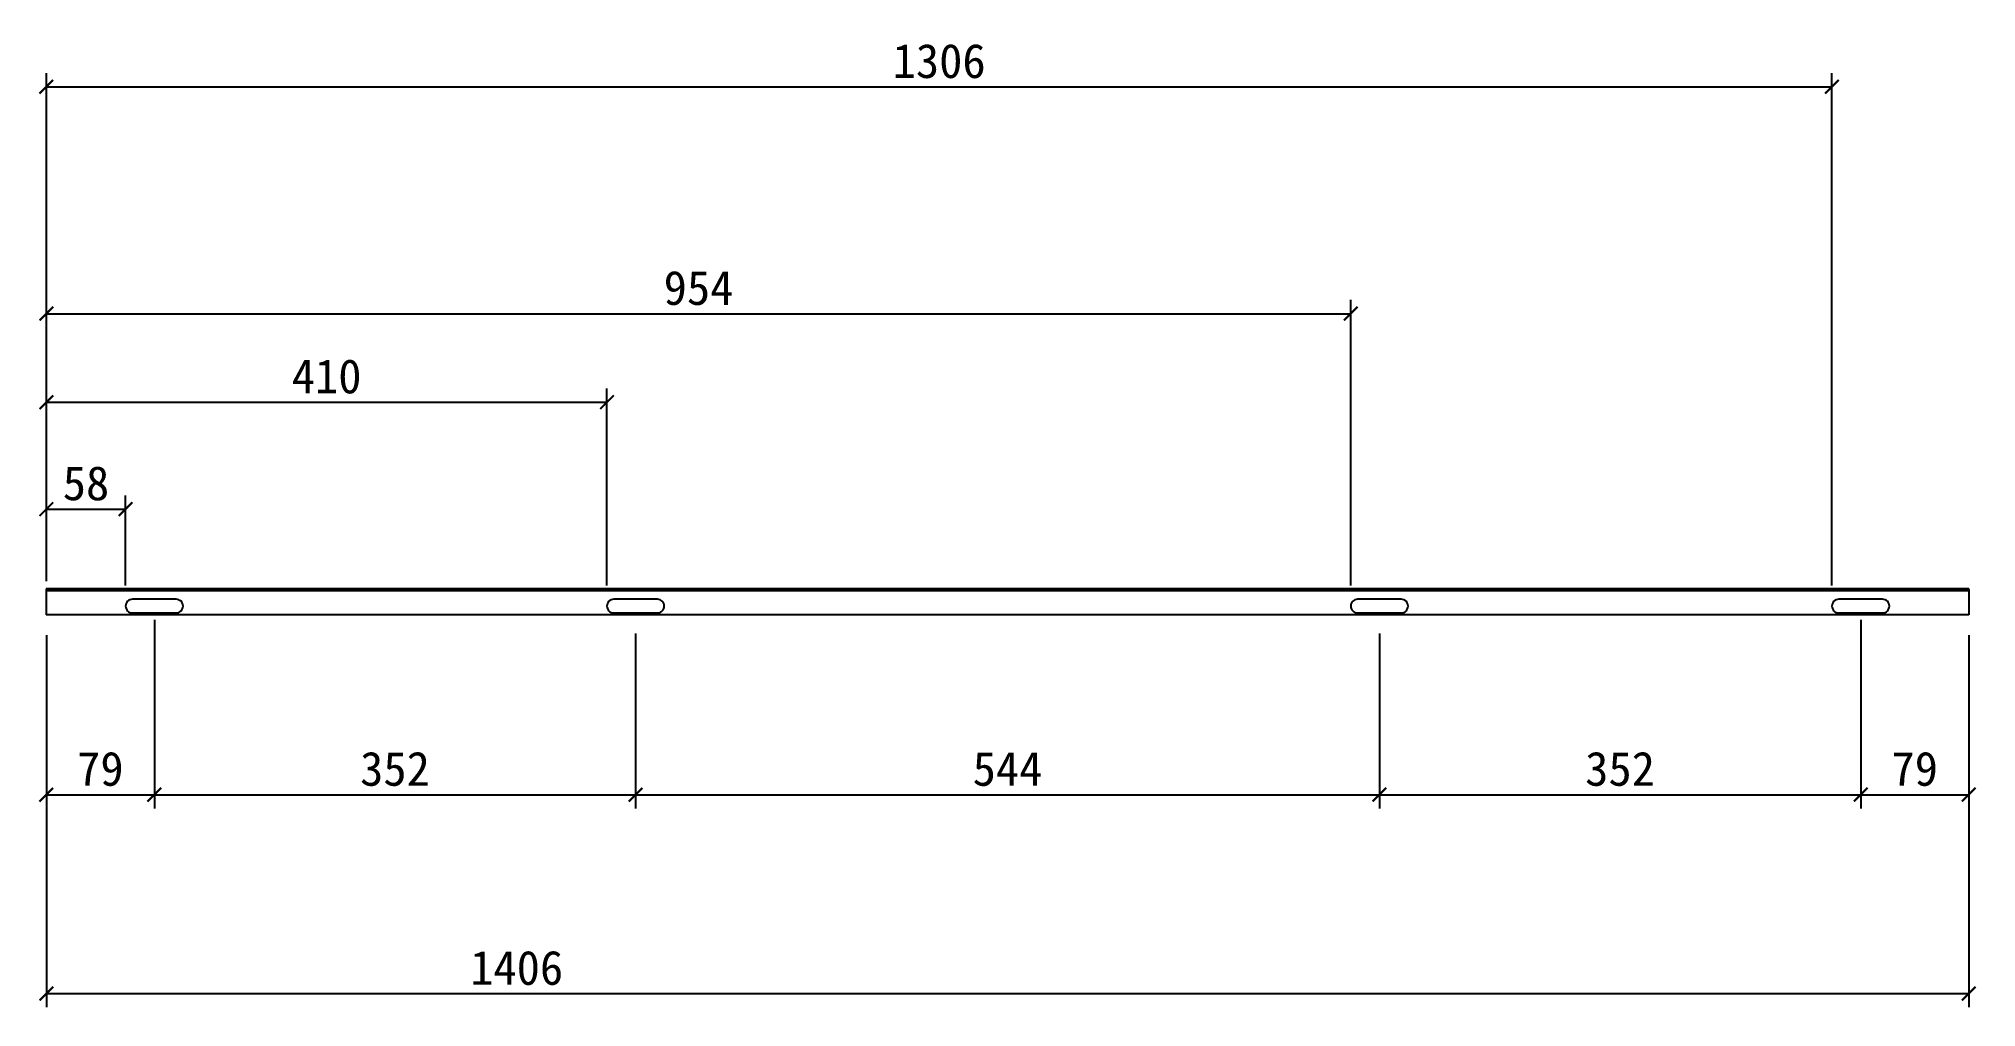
# Model space of a CAD drawing. Header units: millimetres. Extents: x -44117 to 256353, y -2095463 to 65325.
# Drawn here: x 123911 to 125328, y -964024 to -963315 of the extents above; entities that cross this region are included whole.
import ezdxf

# ---------------------------------------------------------------- set-up
doc = ezdxf.new("R2010")
doc.units = ezdxf.units.MM
doc.header["$LTSCALE"] = 10
doc.dimstyles.new('ISO-25', dxfattribs={"dimtxt": 2.5, "dimasz": 2.5, "dimexe": 1, "dimexo": 1, "dimtad": 1, "dimtxsty": 'Standard', "dimblk": 'ARCHTICK', "dimcen": 2.5, "dimadec": 0, "dimazin": 0, "dimtfac": 1, "dimtmove": 0, "dimatfit": 3, "dimfxl": 0, "dimarcsym": 0})

msp = doc.modelspace()

# ---------------------------------------------------------------- blocks, each defined once
blk = doc.blocks.new('_ArchTick')
at = {"color": 0, "linetype": 'ByBlock', "const_width": 0.15}
blk.add_lwpolyline([(-0.5, -0.5), (0.5, 0.5)], dxfattribs=at)
blk = doc.blocks.new('*D6582')
at = {"color": 0, "lineweight": -2}
for p, q in [((123916.6, -963751.5), (123916.6, -964023.6)), ((125322.6, -963751.5), (125322.6, -964023.6)), ((123916.6, -964013.6), (125322.6, -964013.6))]:
    blk.add_line(p, q, dxfattribs=at)
at = {"layer": 'Defpoints', "color": 0}
for p in [(123916.6, -963736.5), (125322.6, -963736.5), (125322.6, -964013.6)]:
    blk.add_point(p, dxfattribs=at)
at = {"color": 0, "lineweight": -2, "xscale": 10, "yscale": 10, "zscale": 10, "rotation": 180}
blk.add_blockref('_ArchTick', (123916.6, -964013.6), dxfattribs=at)
at = {"color": 0, "lineweight": -2, "xscale": 10, "yscale": 10, "zscale": 10}
blk.add_blockref('_ArchTick', (125322.6, -964013.6), dxfattribs=at)
at = {"color": 0, "insert": (124260.6, -963994.9), "char_height": 25, "attachment_point": 5}
blk.add_mtext('1406', dxfattribs=at)
blk = doc.blocks.new('*D6583')
at = {"color": 0, "lineweight": -2}
for p, q in [((123995.6, -963740.1), (123995.6, -963878.1)), ((123916.6, -963751.5), (123916.6, -963878.1)), ((123916.6, -963868.1), (123995.6, -963868.1))]:
    blk.add_line(p, q, dxfattribs=at)
at = {"layer": 'Defpoints', "color": 0}
for p in [(123995.6, -963725.1), (123916.6, -963736.5), (123995.6, -963868.1)]:
    blk.add_point(p, dxfattribs=at)
at = {"color": 0, "lineweight": -2, "xscale": 10, "yscale": 10, "zscale": 10, "rotation": 180}
blk.add_blockref('_ArchTick', (123916.6, -963868.1), dxfattribs=at)
at = {"color": 0, "lineweight": -2, "xscale": 10, "yscale": 10, "zscale": 10}
blk.add_blockref('_ArchTick', (123995.6, -963868.1), dxfattribs=at)
at = {"color": 0, "insert": (123956.1, -963849.3), "char_height": 25, "attachment_point": 5}
blk.add_mtext('79', dxfattribs=at)
blk = doc.blocks.new('*D6584')
at = {"color": 0, "lineweight": -2}
for p, q in [((125243.6, -963740.1), (125243.6, -963878.1)), ((125322.6, -963751.5), (125322.6, -963878.1)), ((125243.6, -963868.1), (125322.6, -963868.1))]:
    blk.add_line(p, q, dxfattribs=at)
at = {"layer": 'Defpoints', "color": 0}
for p in [(125243.6, -963725.1), (125322.6, -963736.5), (125322.6, -963868.1)]:
    blk.add_point(p, dxfattribs=at)
at = {"color": 0, "lineweight": -2, "xscale": 10, "yscale": 10, "zscale": 10, "rotation": 180}
blk.add_blockref('_ArchTick', (125243.6, -963868.1), dxfattribs=at)
at = {"color": 0, "lineweight": -2, "xscale": 10, "yscale": 10, "zscale": 10}
blk.add_blockref('_ArchTick', (125322.6, -963868.1), dxfattribs=at)
at = {"color": 0, "insert": (125283.1, -963849.3), "char_height": 25, "attachment_point": 5}
blk.add_mtext('79', dxfattribs=at)
blk = doc.blocks.new('*D6585')
at = {"color": 0, "lineweight": -2}
for p, q in [((123995.6, -963750.1), (123995.6, -963878.1)), ((124347.6, -963750.1), (124347.6, -963878.1)), ((123995.6, -963868.1), (124347.6, -963868.1))]:
    blk.add_line(p, q, dxfattribs=at)
at = {"layer": 'Defpoints', "color": 0}
for p in [(123995.6, -963735.1), (124347.6, -963735.1), (124347.6, -963868.1)]:
    blk.add_point(p, dxfattribs=at)
at = {"color": 0, "lineweight": -2, "xscale": 10, "yscale": 10, "zscale": 10, "rotation": 180}
blk.add_blockref('_ArchTick', (123995.6, -963868.1), dxfattribs=at)
at = {"color": 0, "lineweight": -2, "xscale": 10, "yscale": 10, "zscale": 10}
blk.add_blockref('_ArchTick', (124347.6, -963868.1), dxfattribs=at)
at = {"color": 0, "insert": (124171.6, -963849.3), "char_height": 25, "attachment_point": 5}
blk.add_mtext('352', dxfattribs=at)
blk = doc.blocks.new('*D6586')
at = {"color": 0, "lineweight": -2}
for p, q in [((123916.6, -963703.9), (123916.6, -963649.2)), ((123916.6, -963659.2), (123974.6, -963659.2)), ((123974.6, -963715.1), (123974.6, -963649.2))]:
    blk.add_line(p, q, dxfattribs=at)
at = {"layer": 'Defpoints', "color": 0}
for p in [(123974.6, -963659.2), (123916.6, -963718.9), (123974.6, -963730.1)]:
    blk.add_point(p, dxfattribs=at)
at = {"color": 0, "lineweight": -2, "xscale": 10, "yscale": 10, "zscale": 10, "rotation": 180}
blk.add_blockref('_ArchTick', (123916.6, -963659.2), dxfattribs=at)
at = {"color": 0, "lineweight": -2, "xscale": 10, "yscale": 10, "zscale": 10}
blk.add_blockref('_ArchTick', (123974.6, -963659.2), dxfattribs=at)
at = {"color": 0, "insert": (123945.6, -963640.4), "char_height": 25, "attachment_point": 5}
blk.add_mtext('58', dxfattribs=at)
blk = doc.blocks.new('*D6587')
at = {"color": 0, "lineweight": -2}
for p, q in [((123916.6, -963703.9), (123916.6, -963571)), ((124326.6, -963715.1), (124326.6, -963571)), ((123916.6, -963581), (124326.6, -963581))]:
    blk.add_line(p, q, dxfattribs=at)
at = {"layer": 'Defpoints', "color": 0}
for p in [(124326.6, -963581), (123916.6, -963718.9), (124326.6, -963730.1)]:
    blk.add_point(p, dxfattribs=at)
at = {"color": 0, "lineweight": -2, "xscale": 10, "yscale": 10, "zscale": 10, "rotation": 180}
blk.add_blockref('_ArchTick', (123916.6, -963581), dxfattribs=at)
at = {"color": 0, "lineweight": -2, "xscale": 10, "yscale": 10, "zscale": 10}
blk.add_blockref('_ArchTick', (124326.6, -963581), dxfattribs=at)
at = {"color": 0, "insert": (124121.6, -963562.2), "char_height": 25, "attachment_point": 5}
blk.add_mtext('410', dxfattribs=at)
blk = doc.blocks.new('*D6588')
at = {"color": 0, "lineweight": -2}
for p, q in [((123916.6, -963712), (123916.6, -963340.2)), ((125222.6, -963715.1), (125222.6, -963340.2)), ((123916.6, -963350.2), (125222.6, -963350.2))]:
    blk.add_line(p, q, dxfattribs=at)
at = {"layer": 'Defpoints', "color": 0}
for p in [(125222.6, -963350.2), (123916.6, -963727), (125222.6, -963730.1)]:
    blk.add_point(p, dxfattribs=at)
at = {"color": 0, "lineweight": -2, "xscale": 10, "yscale": 10, "zscale": 10, "rotation": 180}
blk.add_blockref('_ArchTick', (123916.6, -963350.2), dxfattribs=at)
at = {"color": 0, "lineweight": -2, "xscale": 10, "yscale": 10, "zscale": 10}
blk.add_blockref('_ArchTick', (125222.6, -963350.2), dxfattribs=at)
at = {"color": 0, "insert": (124569.6, -963331.5), "char_height": 25, "attachment_point": 5}
blk.add_mtext('1306', dxfattribs=at)
blk = doc.blocks.new('*D6589')
at = {"color": 0, "lineweight": -2}
for p, q in [((123916.6, -963712), (123916.6, -963506.2)), ((123916.6, -963516.2), (124870.6, -963516.2)), ((124870.6, -963715.1), (124870.6, -963506.2))]:
    blk.add_line(p, q, dxfattribs=at)
at = {"layer": 'Defpoints', "color": 0}
for p in [(124870.6, -963516.2), (123916.6, -963727), (124870.6, -963730.1)]:
    blk.add_point(p, dxfattribs=at)
at = {"color": 0, "lineweight": -2, "xscale": 10, "yscale": 10, "zscale": 10, "rotation": 180}
blk.add_blockref('_ArchTick', (123916.6, -963516.2), dxfattribs=at)
at = {"color": 0, "lineweight": -2, "xscale": 10, "yscale": 10, "zscale": 10}
blk.add_blockref('_ArchTick', (124870.6, -963516.2), dxfattribs=at)
at = {"color": 0, "insert": (124393.6, -963497.5), "char_height": 25, "attachment_point": 5}
blk.add_mtext('954', dxfattribs=at)
blk = doc.blocks.new('*D6590')
at = {"color": 0, "lineweight": -2}
for p, q in [((124347.6, -963750.1), (124347.6, -963878.1)), ((124891.6, -963750.1), (124891.6, -963878.1)), ((124347.6, -963868.1), (124891.6, -963868.1))]:
    blk.add_line(p, q, dxfattribs=at)
at = {"layer": 'Defpoints', "color": 0}
for p in [(124347.6, -963735.1), (124891.6, -963735.1), (124891.6, -963868.1)]:
    blk.add_point(p, dxfattribs=at)
at = {"color": 0, "lineweight": -2, "xscale": 10, "yscale": 10, "zscale": 10, "rotation": 180}
blk.add_blockref('_ArchTick', (124347.6, -963868.1), dxfattribs=at)
at = {"color": 0, "lineweight": -2, "xscale": 10, "yscale": 10, "zscale": 10}
blk.add_blockref('_ArchTick', (124891.6, -963868.1), dxfattribs=at)
at = {"color": 0, "insert": (124619.6, -963849.3), "char_height": 25, "attachment_point": 5}
blk.add_mtext('544', dxfattribs=at)
blk = doc.blocks.new('*D6591')
at = {"color": 0, "lineweight": -2}
for p, q in [((124891.6, -963750.1), (124891.6, -963878.1)), ((125243.6, -963750.1), (125243.6, -963878.1)), ((124891.6, -963868.1), (125243.6, -963868.1))]:
    blk.add_line(p, q, dxfattribs=at)
at = {"layer": 'Defpoints', "color": 0}
for p in [(124891.6, -963735.1), (125243.6, -963735.1), (125243.6, -963868.1)]:
    blk.add_point(p, dxfattribs=at)
at = {"color": 0, "lineweight": -2, "xscale": 10, "yscale": 10, "zscale": 10, "rotation": 180}
blk.add_blockref('_ArchTick', (124891.6, -963868.1), dxfattribs=at)
at = {"color": 0, "lineweight": -2, "xscale": 10, "yscale": 10, "zscale": 10}
blk.add_blockref('_ArchTick', (125243.6, -963868.1), dxfattribs=at)
at = {"color": 0, "insert": (125067.6, -963849.3), "char_height": 25, "attachment_point": 5}
blk.add_mtext('352', dxfattribs=at)

# ---------------------------------------------------------------- dimensions: what is measured, and where the dimension line sits
for base, p1, p2, picture, middle in [((125222.57843, -963350.2271), (123916.57823, -963726.9885), (125222.57843, -963730.0885), '*D6588', (124569.57833, -963331.4771)), ((124870.57843, -963516.20627), (123916.57823, -963726.9885), (124870.57843, -963730.0885), '*D6589', (124393.57833, -963497.45627)), ((124326.57843, -963580.95962), (123916.57823, -963718.8885), (124326.57843, -963730.0885), '*D6587', (124121.57833, -963562.20962)), ((123974.57843, -963659.15579), (123916.57823, -963718.8885), (123974.57843, -963730.0885), '*D6586', (123945.57833, -963640.40579)), ((123995.57843, -963868.07809), (123916.57823, -963736.4885), (123995.57843, -963725.0885), '*D6583', (123956.07833, -963849.32809)), ((125322.58302, -963868.07809), (125243.57843, -963725.0885), (125322.58302, -963736.4885), '*D6584', (125283.08072, -963849.32809)), ((124347.57843, -963868.07809), (123995.57843, -963735.0885), (124347.57843, -963735.0885), '*D6585', (124171.57843, -963849.32809)), ((124891.57843, -963868.07809), (124347.57843, -963735.0885), (124891.57843, -963735.0885), '*D6590', (124619.57843, -963849.32809)), ((125243.57843, -963868.07809), (124891.57843, -963735.0885), (125243.57843, -963735.0885), '*D6591', (125067.57843, -963849.32809))]:
    dim = msp.add_linear_dim(base=base, p1=p1, p2=p2, dimstyle='ISO-25', override={"dimscale": 10, "dimasz": 1, "dimexo": 1.5})
    dim.commit()
    dim.dimension.update_dxf_attribs({"geometry": picture, "text_midpoint": middle})
dim = msp.add_linear_dim(base=(125322.58302, -964013.61151), p1=(123916.57823, -963736.4885), p2=(125322.58302, -963736.4885), dimstyle='ISO-25', override={"dimscale": 10, "dimasz": 1, "dimexo": 1.5})
dim.commit()
dim.dimension.update_dxf_attribs({"geometry": '*D6582', "text_midpoint": (124260.58063, -964013.61151), "dimtype": 160})

# ---------------------------------------------------------------- linework, layer by layer
at = {"linetype": 'Continuous'}
for p, q in [((125322.58302, -963717.4885), (123916.57823, -963717.4885)), ((125322.58302, -963718.8885), (123916.57823, -963718.8885)), ((125322.58302, -963736.4885), (123916.57823, -963736.4885))]:
    msp.add_line(p, q, dxfattribs=at)
for p, q in [((123916.57823, -963717.4885), (123916.57823, -963736.4885)), ((125322.58302, -963717.4885), (125322.58302, -963736.4885))]:
    msp.add_line(p, q)
at = {"color": 2, "linetype": 'Continuous'}
for points in [[(123974.57843, -963730.0885), (123974.57843, -963730.0885, 0.4142135624), (123979.57843, -963735.0885), (124011.57843, -963735.0885, 0.4142135624), (124016.57843, -963730.0885), (124016.57843, -963730.0885, 0.4142135624), (124011.57843, -963725.0885), (123979.57843, -963725.0885, 0.4142135624)], [(124326.57843, -963730.0885), (124326.57843, -963730.0885, 0.4142135624), (124331.57843, -963735.0885), (124363.57843, -963735.0885, 0.4142135624), (124368.57843, -963730.0885), (124368.57843, -963730.0885, 0.4142135624), (124363.57843, -963725.0885), (124331.57843, -963725.0885, 0.4142135624)], [(124870.57843, -963730.0885), (124870.57843, -963730.0885, 0.4142135624), (124875.57843, -963735.0885), (124907.57843, -963735.0885, 0.4142135624), (124912.57843, -963730.0885), (124912.57843, -963730.0885, 0.4142135624), (124907.57843, -963725.0885), (124875.57843, -963725.0885, 0.4142135624)], [(125222.57843, -963730.0885), (125222.57843, -963730.0885, 0.4142135624), (125227.57843, -963735.0885), (125259.57843, -963735.0885, 0.4142135624), (125264.57843, -963730.0885), (125264.57843, -963730.0885, 0.4142135624), (125259.57843, -963725.0885), (125227.57843, -963725.0885, 0.4142135624)]]:
    msp.add_lwpolyline(points, format="xyb", close=True, dxfattribs=at)

msp.set_redraw_order([(e.dxf.handle, doc.entitydb.next_handle()) for e in msp.query("TEXT MTEXT ATTDEF DIMENSION ARC_DIMENSION")])  # texts and dimensions are drawn at this point

doc.saveas('drawing.dxf')
